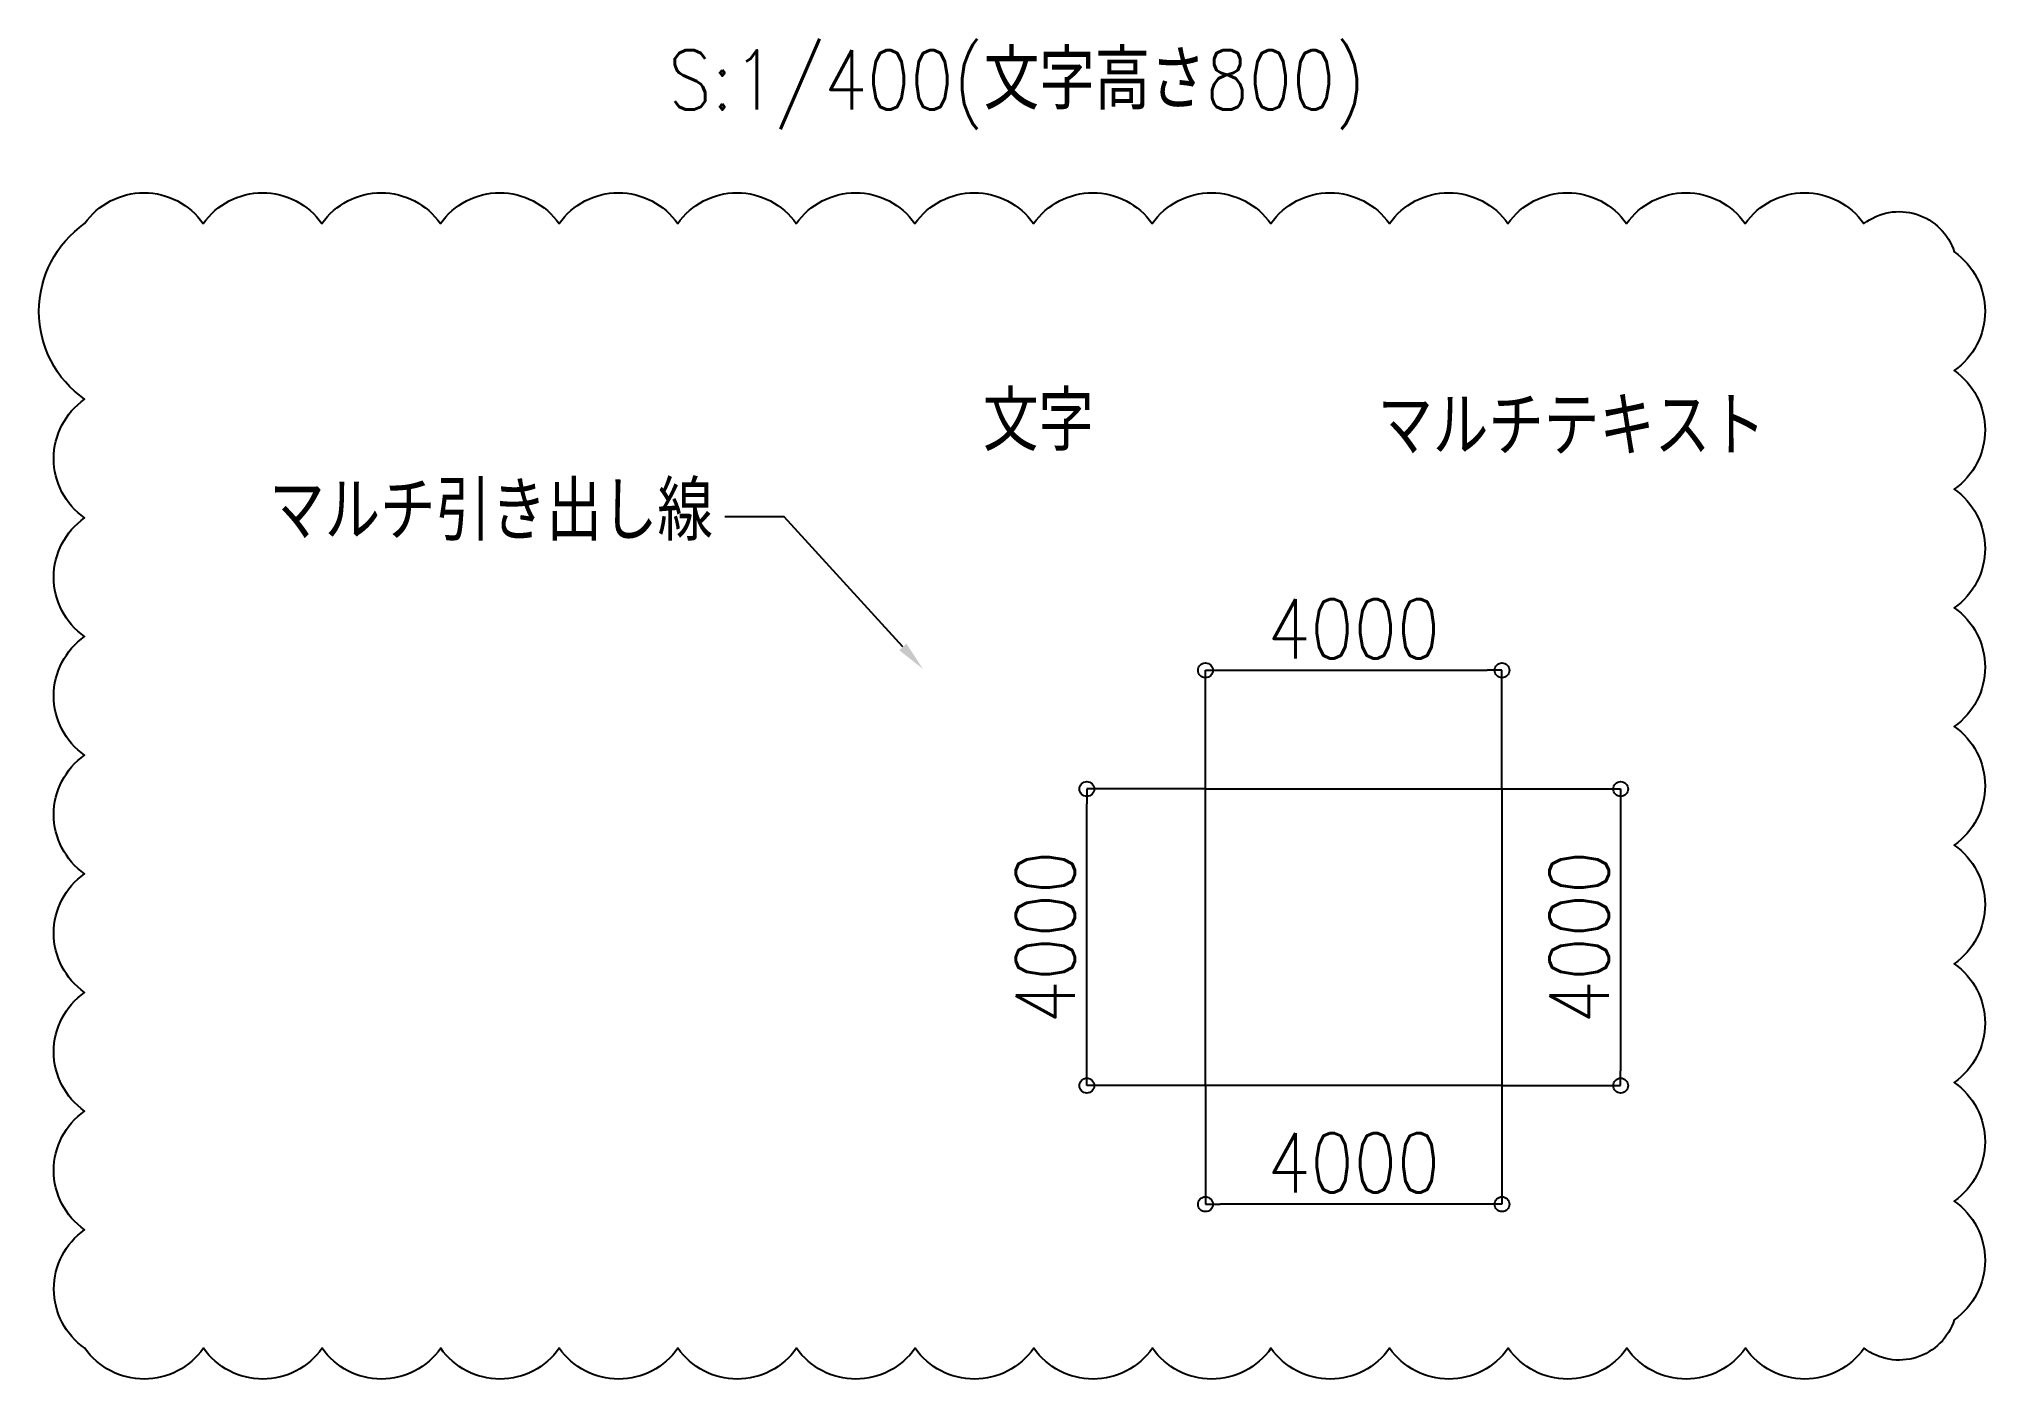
# Model space of a CAD drawing. Extents: x -76008 to 648000, y -1342800 to 168370.
# Drawn here: x 15384 to 41635, y 64418 to 82491 of the extents above; entities that cross this region are included whole.
import ezdxf
from ezdxf import colors
from ezdxf.entities.mleader import LeaderData, LeaderLine
from ezdxf.enums import TextEntityAlignment as Align
from ezdxf.math import Vec2, Vec3

# ---------------------------------------------------------------- set-up
doc = ezdxf.new("R2010")
doc.units = 0
doc.header["$MEASUREMENT"] = 0
doc.layers.get('0').update_dxf_attribs({"color": 3, "linetype": 'CONTINUOUS'})
doc.layers.get('Defpoints').update_dxf_attribs({"color": 251, "linetype": 'CONTINUOUS'})
doc.styles.add('DRACAD', font='txt', dxfattribs={"width": 0.85, "bigfont": 'extfont2'})
doc.dimstyles.new('MYDIM', dxfattribs={"dimtxt": 120, "dimasz": 20, "dimexe": 1.25, "dimexo": 50, "dimgap": 50, "dimtad": 1, "dimdec": 4, "dimdsep": 46, "dimtxsty": 'DRACAD', "dimblk": 'ORIGIN', "dimcen": 2.5, "dimadec": 0, "dimazin": 0, "dimtfac": 1, "dimtdec": 4, "dimtmove": 0, "dimatfit": 3, "dimfxl": 1, "dimtolj": 1, "dimtzin": 0, "dimarcsym": 0})

msp = doc.modelspace()

# ---------------------------------------------------------------- texts
at = {"style": 'DRACAD', "width": 0.85}
for s, p in [('S:1/400(文字高さ800)', (28575.07478, 81938.33117)), ('文字', (28865.49374, 77334.53062))]:
    msp.add_text(s, height=800, dxfattribs=at).set_placement(p, align=Align.MIDDLE_CENTER)
at = {"insert": (36057.14441, 77267.86395), "char_height": 800, "attachment_point": 5, "style": 'DRACAD'}
msp.add_mtext('マルチテキスト', dxfattribs=at)

# ---------------------------------------------------------------- blocks, each defined once
blk = doc.blocks.new('_ORIGIN')
at = {"color": 0, "linetype": 'ByBlock', "lineweight": -2}
blk.add_line((0, 0), (-1, 0), dxfattribs=at)
blk.add_circle((0, 0), 0.5, dxfattribs=at)
blk = doc.blocks.new('*D7880')
at = {"color": 0, "lineweight": -2}
for p, q in [((31119, 72376), (29519, 72376)), ((29519, 68576), (29519, 72176)), ((31119, 68376), (29519, 68376))]:
    blk.add_line(p, q, dxfattribs=at)
at = {"layer": 'Defpoints', "color": 0}
for p in [(29519, 72376), (31119, 72376), (31119, 68376)]:
    blk.add_point(p, dxfattribs=at)
at = {"color": 0, "linetype": 'ByBlock', "lineweight": -2, "xscale": 200, "yscale": 200, "zscale": 200}
for p, rotation in [((29519, 72376), 90), ((29519, 68376), 270)]:
    blk.add_blockref('_ORIGIN', p, dxfattribs=dict(at, rotation=rotation))
at = {"color": 0, "insert": (28959, 70376), "char_height": 800, "attachment_point": 5, "rotation": 90, "style": 'DRACAD'}
blk.add_mtext('\\A1;4000', dxfattribs=at)
blk = doc.blocks.new('*D7881')
at = {"color": 0, "lineweight": -2}
for p, q in [((31119, 68376), (31119, 66776)), ((35119, 68376), (35119, 66776)), ((34919, 66776), (31319, 66776))]:
    blk.add_line(p, q, dxfattribs=at)
at = {"layer": 'Defpoints', "color": 0}
for p in [(31119, 68376), (35119, 68376), (31119, 66776)]:
    blk.add_point(p, dxfattribs=at)
at = {"color": 0, "linetype": 'ByBlock', "lineweight": -2, "xscale": 200, "yscale": 200, "zscale": 200, "rotation": 180}
blk.add_blockref('_ORIGIN', (31119, 66776), dxfattribs=at)
at = {"color": 0, "linetype": 'ByBlock', "lineweight": -2, "xscale": 200, "yscale": 200, "zscale": 200}
blk.add_blockref('_ORIGIN', (35119, 66776), dxfattribs=at)
at = {"color": 0, "insert": (33119, 67336), "char_height": 800, "attachment_point": 5, "style": 'DRACAD'}
blk.add_mtext('\\A1;4000', dxfattribs=at)
blk = doc.blocks.new('*D7882')
at = {"color": 0, "lineweight": -2}
for p, q in [((35119, 72376), (36719, 72376)), ((36719, 72176), (36719, 68576)), ((35119, 68376), (36719, 68376))]:
    blk.add_line(p, q, dxfattribs=at)
at = {"layer": 'Defpoints', "color": 0}
for p in [(35119, 72376), (35119, 68376), (36719, 68376)]:
    blk.add_point(p, dxfattribs=at)
at = {"color": 0, "linetype": 'ByBlock', "lineweight": -2, "xscale": 200, "yscale": 200, "zscale": 200}
for p, rotation in [((36719, 72376), 90), ((36719, 68376), 270)]:
    blk.add_blockref('_ORIGIN', p, dxfattribs=dict(at, rotation=rotation))
at = {"color": 0, "insert": (36159, 70376), "char_height": 800, "attachment_point": 5, "rotation": 90, "style": 'DRACAD'}
blk.add_mtext('\\A1;4000', dxfattribs=at)
blk = doc.blocks.new('*D7883')
at = {"color": 0, "lineweight": -2}
for p, q in [((31119, 72376), (31119, 73976)), ((31319, 73976), (34919, 73976)), ((35119, 72376), (35119, 73976))]:
    blk.add_line(p, q, dxfattribs=at)
at = {"layer": 'Defpoints', "color": 0}
for p in [(35119, 73976), (31119, 72376), (35119, 72376)]:
    blk.add_point(p, dxfattribs=at)
at = {"color": 0, "linetype": 'ByBlock', "lineweight": -2, "xscale": 200, "yscale": 200, "zscale": 200, "rotation": 180}
blk.add_blockref('_ORIGIN', (31119, 73976), dxfattribs=at)
at = {"color": 0, "linetype": 'ByBlock', "lineweight": -2, "xscale": 200, "yscale": 200, "zscale": 200}
blk.add_blockref('_ORIGIN', (35119, 73976), dxfattribs=at)
at = {"color": 0, "insert": (33119, 74536), "char_height": 800, "attachment_point": 5, "style": 'DRACAD'}
blk.add_mtext('\\A1;4000', dxfattribs=at)

# ---------------------------------------------------------------- dimensions: what is measured, and where the dimension line sits
for base, p1, p2, angle, picture, middle in [((35118.81159, 73976.1147), (31118.81159, 72376.1147), (35118.81159, 72376.1147), 180, '*D7883', (33118.81159, 74536.1147)), ((29518.81159, 72376.1147), (31118.81159, 68376.1147), (31118.81159, 72376.1147), 270, '*D7880', (28958.81159, 70376.1147)), ((36718.81159, 68376.1147), (35118.81159, 72376.1147), (35118.81159, 68376.1147), 90, '*D7882', (36158.81159, 70376.1147))]:
    dim = msp.add_linear_dim(base=base, p1=p1, p2=p2, angle=angle, dimstyle='MYDIM', override={"dimtxt": 800, "dimasz": 200, "dimexe": 0, "dimexo": 0, "dimgap": 160, "dimtad": 1, "dimjust": 0, "dimtmove": 0})
    dim.commit()
    dim.dimension.update_dxf_attribs({"geometry": picture, "text_midpoint": middle})
dim = msp.add_linear_dim(base=(31118.81159, 66776.1147), p1=(35118.81159, 68376.1147), p2=(31118.81159, 68376.1147), dimstyle='MYDIM', override={"dimtxt": 800, "dimasz": 200, "dimexe": 0, "dimexo": 0, "dimgap": 160, "dimtad": 1, "dimjust": 0, "dimtmove": 0})
dim.commit()
dim.dimension.update_dxf_attribs({"geometry": '*D7881', "text_midpoint": (33118.81159, 67336.1147)})

# ---------------------------------------------------------------- linework, layer by layer
msp.add_lwpolyline([(16000, 80000, -0.5206), (17600, 80000, -0.5206), (19200, 80000, -0.5206), (20800, 80000, -0.5206), (22400, 80000, -0.5206), (24000, 80000, -0.5206), (25600, 80000, -0.5206), (27200, 80000, -0.5206), (28800, 80000, -0.5206), (30400, 80000, -0.5206), (32000, 80000, -0.5206), (33600, 80000, -0.5206), (35200, 80000, -0.5206), (36800, 80000, -0.5206), (38400, 80000, -0.5206), (40000, 80000, -0.5206), (41218.92637, 79618.92637, -0.5206), (41218.92637, 78018.92637, -0.5206), (41218.92637, 76418.92637, -0.5206), (41218.92637, 74818.92637, -0.5206), (41218.92637, 73218.92637, -0.5206), (41218.92637, 71618.92637, -0.5206), (41218.92637, 70018.92637, -0.5206), (41218.92637, 68418.92637, -0.5206), (41218.92637, 66818.92637, -0.5206), (41218.92637, 65218.92637, -0.5206), (40003.00276, 64834.84997, -0.5206), (38403.00276, 64834.84997, -0.5206), (36803.00276, 64834.84997, -0.5206), (35203.00276, 64834.84997, -0.5206), (33603.00276, 64834.84997, -0.5206), (32003.00276, 64834.84997, -0.5206), (30403.00276, 64834.84997, -0.5206), (28803.00276, 64834.84997, -0.5206), (27203.00276, 64834.84997, -0.5206), (25603.00276, 64834.84997, -0.5206), (24003.00276, 64834.84997, -0.5206), (22403.00276, 64834.84997, -0.5206), (20803.00276, 64834.84997, -0.5206), (19203.00276, 64834.84997, -0.5206), (17603.00276, 64834.84997, -0.5206), (16003.00276, 64834.84997, -0.5206), (16000, 66431.84721, -0.5206), (16000, 68031.84721, -0.5206), (16000, 69631.84721, -0.5206), (16000, 71231.84721, -0.5206), (16000, 72831.84721, -0.5206), (16000, 74431.84721, -0.5206), (16000, 76031.84721, -0.5206), (16000, 77631.84721, -0.5206), (16000, 80000, -0.5206)], format="xyb", close=True)
msp.add_lwpolyline([(31118.81159, 72376.1147), (35118.81159, 72376.1147), (35118.81159, 68376.1147), (31118.81159, 68376.1147)], close=True)

msp.set_redraw_order([(e.dxf.handle, doc.entitydb.next_handle()) for e in msp.query("TEXT MTEXT ATTDEF DIMENSION ARC_DIMENSION")])  # texts and dimensions are drawn at this point

# ---------------------------------------------------------------- leaders
ml = msp.add_multileader_mtext('Standard')
ml.set_content('マルチ引き出し線', style='DRACAD')
ml.set_leader_properties()
ml.build(insert=Vec2(0, 0))
ml.multileader.update_dxf_attribs({"dogleg_length": 800, "arrow_head_size": 400})
ctx = ml.context
ctx.base_point, ctx.char_height, ctx.arrow_head_size, ctx.landing_gap_size, ctx.plane_origin = Vec3(18036.13758, 76044.68746), 800, 400, 160, Vec3(-3303513.53243, 5984323.84881)
ctx.text_align_type = 2
notes = []
notes.append((ctx, [(0, (1, 1, 0), (25434.80425, 76044.68746), (-1, 0), 800, [(0, [(27307.41066, 73995.60005)], 0, [])])]))
ctx.mtext.insert, ctx.mtext.alignment = Vec3(24474.80425, 76524.68746), 3
for ctx, leaders in notes:
    for number, flags, end, landing, length, lines in leaders:
        leader = LeaderData()
        leader.index, (leader.has_last_leader_line, leader.has_dogleg_vector, leader.attachment_direction) = number, flags
        leader.last_leader_point, leader.dogleg_vector, leader.dogleg_length = Vec3(end), Vec3(landing), length
        for number, points, colour, breaks in lines:
            line = LeaderLine()
            line.index, line.vertices, line.color, line.breaks = number, Vec3.list(points), colors.encode_raw_color(colour), breaks
            leader.lines.append(line)
        ctx.leaders.append(leader)

doc.saveas('drawing.dxf')
